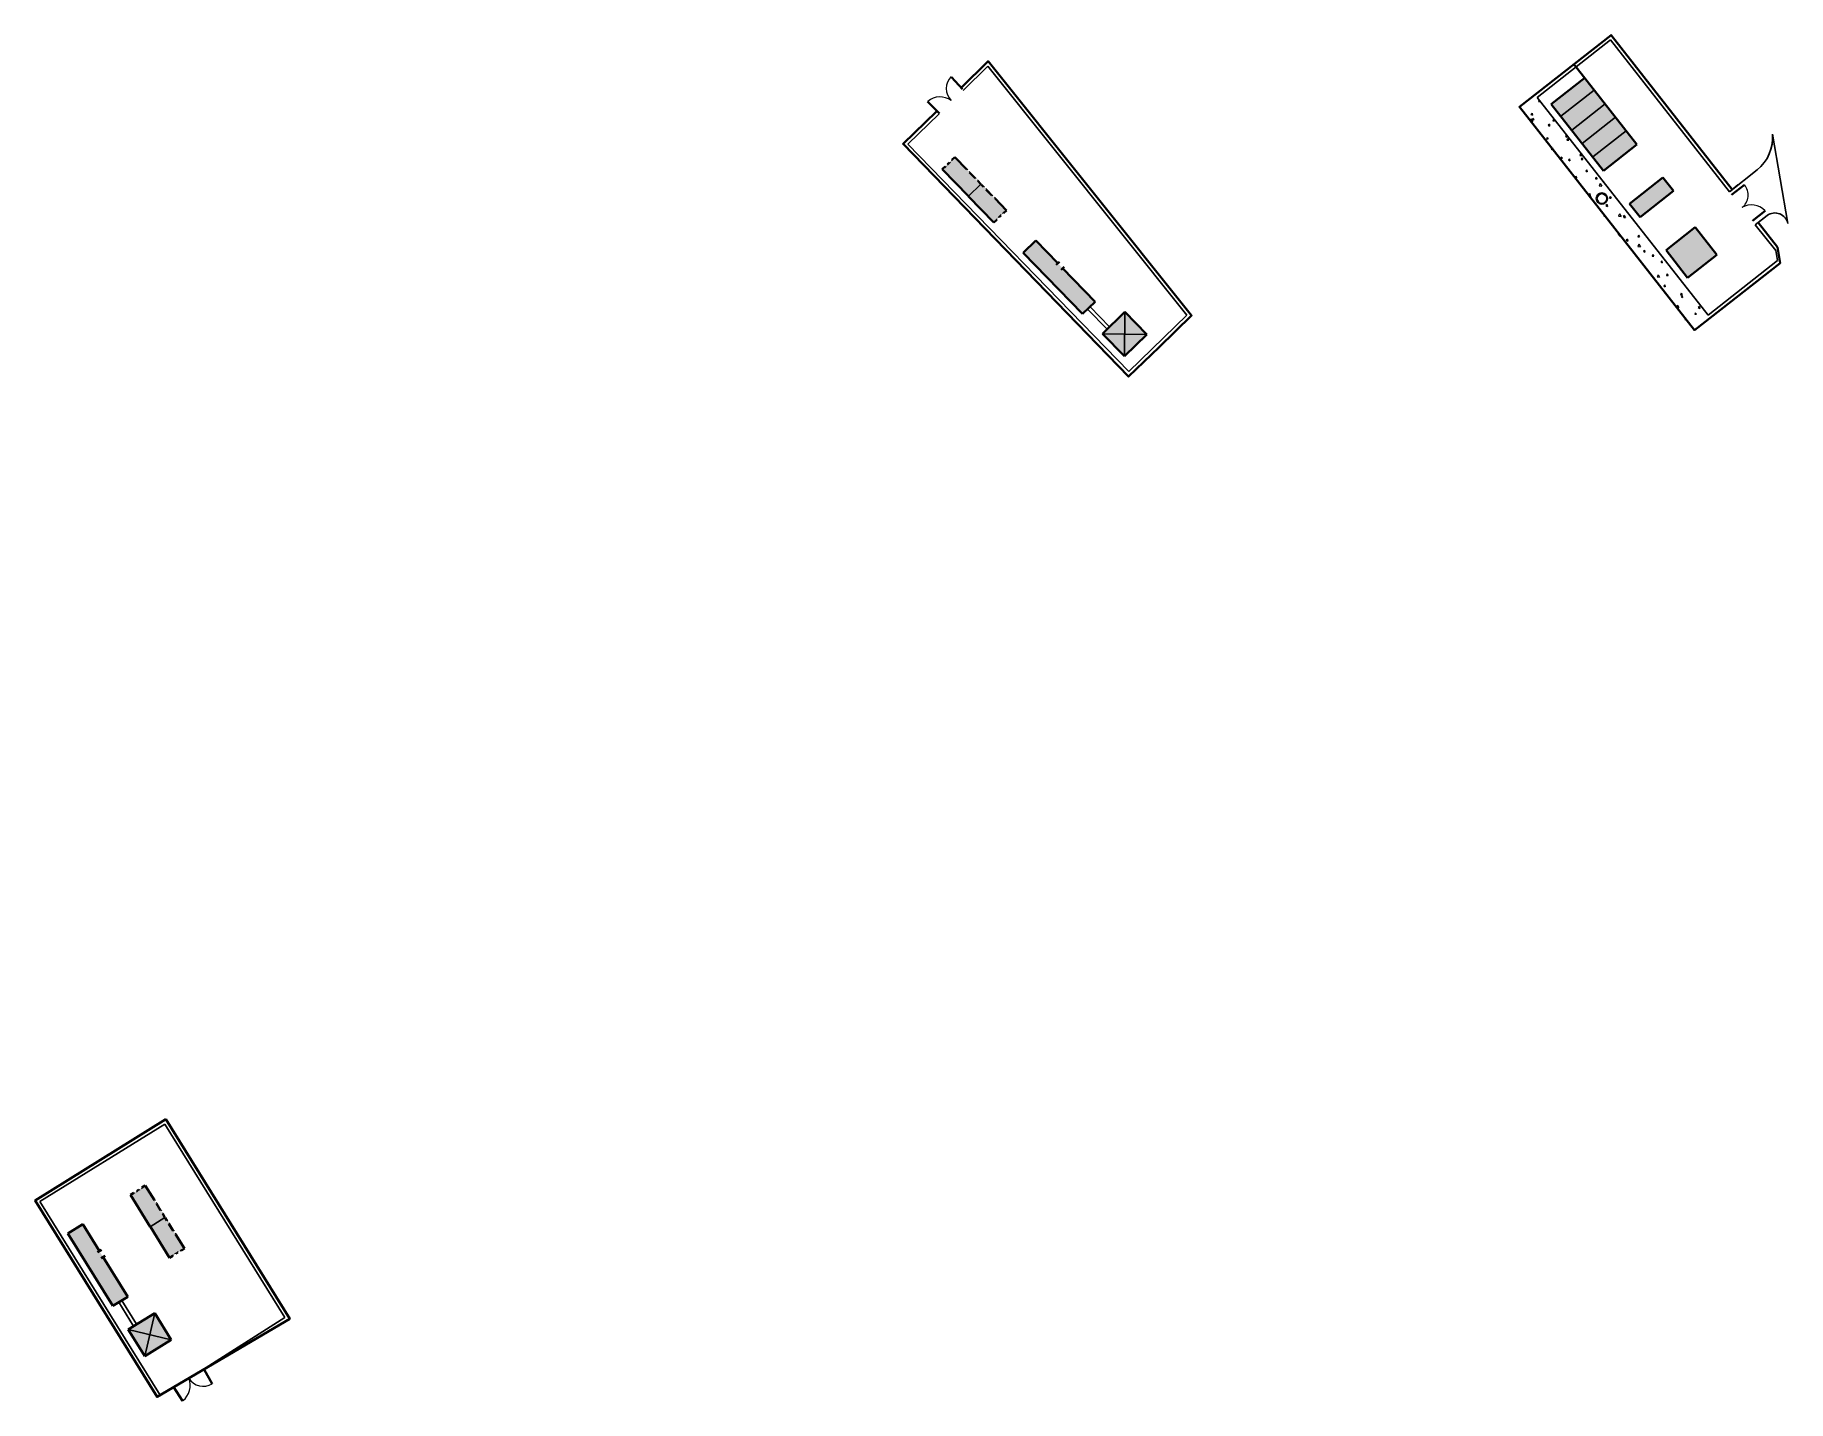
# Model space of a CAD drawing. Extents: x 12203 to 16711, y 7508 to 8395.
# Drawn here: x 12203.2 to 12453.6, y 8199.7 to 8394.9 of the extents above.
import ezdxf

# ---------------------------------------------------------------- set-up
doc = ezdxf.new("R2010")
doc.units = 0
doc.layers.add('4-Пассажирская-Карачарово$0$Генплан-Перегоны$0$Генплан-Перегон', color=1, linetype='Continuous', lineweight=40)
doc.layers.add('Генплан-Перегоны$0$Генплан-Перегон', color=1, linetype='Continuous', lineweight=40)
doc.linetypes.add('4-Пассажирская-Карачарово$0$Генплан-Перегоны$0$Забор Металлический-2$0$ЗАБОР_МЕТ_Б1М', pattern='A,1.25,[133,ltypeshp.shx,S=0.25,R=0,X=-0.25,Y=0],-0.001,[133,ltypeshp.shx,S=0.145,R=0,X=-0.145,Y=0],-0.001,[130,ltypeshp.shx,S=0.125,R=0,X=0,Y=0.4],1.25', length=2.502)
doc.linetypes.add('Генплан-Перегоны$0$Забор Металлический-2$0$ЗАБОР_МЕТ_Б1М', pattern='A,1.25,[133,ltypeshp.shx,S=0.25,R=0,X=-0.25,Y=0],-0.001,[133,ltypeshp.shx,S=0.145,R=0,X=-0.145,Y=0],-0.001,[130,ltypeshp.shx,S=0.125,R=0,X=0,Y=0.4],1.25', length=2.502)

msp = doc.modelspace()

# ---------------------------------------------------------------- hatches: boundary and pattern name
at = {"layer": '4-Пассажирская-Карачарово$0$Генплан-Перегоны$0$Генплан-Перегон', "lineweight": 30, "transparency": 33554610}
h = msp.add_hatch(color=1, dxfattribs=at)
h.dxf.hatch_style = 1
h.set_gradient(color1=(223, 129, 137), color2=(255, 240, 240), tint=1, name='HEMISPHERICAL')
h.paths.add_polyline_path([(12342, 8369.82), (12334.61, 8377.42), (12332.81, 8375.68), (12340.2, 8368.08)])
h = msp.add_hatch(color=1, dxfattribs=at)
h.dxf.hatch_style = 1
h.set_gradient(color1=(223, 129, 137), color2=(255, 240, 240), tint=1, name='HEMISPHERICAL')
h.paths.add_polyline_path([(12344.38, 8363.77), (12346.17, 8365.51), (12354.66, 8356.76), (12352.87, 8355.02)])
h = msp.add_hatch(color=1, dxfattribs=at)
h.dxf.hatch_style = 1
h.set_gradient(color1=(223, 129, 137), color2=(255, 240, 240), tint=1, name='HEMISPHERICAL')
h.paths.add_polyline_path([(12355.7, 8352.2), (12358.91, 8355.31), (12362.05, 8352.09), (12358.84, 8348.97)])
at = {"layer": 'Генплан-Перегоны$0$Генплан-Перегон', "lineweight": 30, "transparency": 33554610}
h = msp.add_hatch(color=1, dxfattribs=at)
h.dxf.hatch_style = 1
h.set_gradient(color1=(223, 129, 137), color2=(255, 240, 240), tint=1, name='HEMISPHERICAL')
h.paths.add_polyline_path([(12424.63, 8388.72), (12419.86, 8384.98), (12427.31, 8375.49), (12432.08, 8379.23)])
h = msp.add_hatch(color=1, dxfattribs=at)
h.dxf.hatch_style = 1
h.set_gradient(color1=(223, 129, 137), color2=(255, 240, 240), tint=1, name='HEMISPHERICAL')
h.paths.add_polyline_path([(12435.79, 8374.51), (12437.29, 8372.59), (12432.53, 8368.85), (12431.02, 8370.77)])
h = msp.add_hatch(color=1, dxfattribs=at)
h.dxf.hatch_style = 1
h.set_gradient(color1=(223, 129, 137), color2=(255, 240, 240), tint=1, name='HEMISPHERICAL')
h.paths.add_polyline_path([(12439.32, 8360.19), (12443.49, 8363.47), (12440.4, 8367.4), (12436.23, 8364.13)])
h = msp.add_hatch(color=1, dxfattribs=at)
h.dxf.hatch_style = 1
h.set_gradient(color1=(223, 129, 137), color2=(255, 240, 240), tint=1, name='HEMISPHERICAL')
h.paths.add_polyline_path([(12224.53, 8221.46), (12218.93, 8230.46), (12216.81, 8229.14), (12222.41, 8220.14)])
h = msp.add_hatch(color=1, dxfattribs=at)
h.dxf.hatch_style = 1
h.set_gradient(color1=(223, 129, 137), color2=(255, 240, 240), tint=1, name='HEMISPHERICAL')
h.paths.add_polyline_path([(12207.9, 8223.62), (12210.02, 8224.93), (12216.45, 8214.57), (12214.32, 8213.26)])
h = msp.add_hatch(color=1, dxfattribs=at)
h.dxf.hatch_style = 1
h.set_gradient(color1=(223, 129, 137), color2=(255, 240, 240), tint=1, name='HEMISPHERICAL')
h.paths.add_polyline_path([(12216.49, 8209.89), (12220.29, 8212.25), (12222.66, 8208.43), (12218.86, 8206.07)])

# ---------------------------------------------------------------- linework, layer by layer
at = {"layer": '4-Пассажирская-Карачарово$0$Генплан-Перегоны$0$Генплан-Перегон', "color": 1, "lineweight": 30}
for p, q in [((12339.35, 8390.43, -140), (12335.8, 8386.94, -140)), ((12367.75, 8354.83, -140), (12339.35, 8390.43, -140)), ((12332.36, 8383.6, -140), (12327.92, 8379.3, -140)), ((12327.92, 8379.3, -140), (12359.47, 8346.79, -140)), ((12336.56, 8371.83, -140), (12338.34, 8373.56, -140)), ((12353.58, 8355.72, -140), (12356.37, 8352.85, -140)), ((12356.73, 8353.19, -140), (12353.94, 8356.06, -140)), ((12358.84, 8348.97, -140), (12358.91, 8355.31, -140)), ((12356.37, 8352.85, -140), (12356.73, 8353.19, -140)), ((12359.47, 8346.79, -140), (12367.75, 8354.83, -140)), ((12355.7, 8352.2, -140), (12362.05, 8352.09, -140))]:
    msp.add_line(p, q, dxfattribs=at)
at = {"layer": '4-Пассажирская-Карачарово$0$Генплан-Перегоны$0$Генплан-Перегон', "color": 1, "linetype": '4-Пассажирская-Карачарово$0$Генплан-Перегоны$0$Забор Металлический-2$0$ЗАБОР_МЕТ_Б1М'}
for p, q in [((12335.72, 8387.14, -140), (12334.12, 8388.85, -140)), ((12332.41, 8383.68, -140), (12330.73, 8385.4, -140))]:
    msp.add_line(p, q, dxfattribs=at)
at = {"layer": '4-Пассажирская-Карачарово$0$Генплан-Перегоны$0$Генплан-Перегон', "color": 1, "lineweight": 40}
for p, q in [((12332.82, 8375.69, -140), (12333.22, 8376.08, -140)), ((12332.82, 8375.69, -140), (12333.22, 8376.08, -140)), ((12332.82, 8375.69, -140), (12333.22, 8376.08, -140)), ((12332.82, 8375.69, -140), (12333.22, 8376.08, -140)), ((12332.82, 8375.69, -140), (12333.22, 8376.08, -140)), ((12332.82, 8375.69, -140), (12333.22, 8376.08, -140)), ((12332.82, 8375.69, -140), (12333.22, 8376.08, -140)), ((12332.82, 8375.69, -140), (12333.22, 8376.08, -140)), ((12332.82, 8375.69, -140), (12333.22, 8376.08, -140)), ((12332.82, 8375.69, -140), (12333.22, 8376.08, -140)), ((12336.56, 8371.83, -140), (12332.82, 8375.69, -140)), ((12336.56, 8371.83, -140), (12332.82, 8375.69, -140)), ((12336.56, 8371.83, -140), (12332.82, 8375.69, -140)), ((12336.56, 8371.83, -140), (12332.82, 8375.69, -140)), ((12336.56, 8371.83, -140), (12332.82, 8375.69, -140)), ((12336.56, 8371.83, -140), (12332.82, 8375.69, -140)), ((12336.56, 8371.83, -140), (12332.82, 8375.69, -140)), ((12336.56, 8371.83, -140), (12332.82, 8375.69, -140)), ((12336.56, 8371.83, -140), (12332.82, 8375.69, -140)), ((12336.56, 8371.83, -140), (12332.82, 8375.69, -140)), ((12333.22, 8376.08, -140), (12333.32, 8375.97, -140)), ((12333.22, 8376.08, -140), (12333.32, 8375.97, -140)), ((12333.22, 8376.08, -140), (12333.32, 8375.97, -140)), ((12333.22, 8376.08, -140), (12333.32, 8375.97, -140)), ((12333.22, 8376.08, -140), (12333.32, 8375.97, -140)), ((12333.22, 8376.08, -140), (12333.32, 8375.97, -140)), ((12333.22, 8376.08, -140), (12333.32, 8375.97, -140)), ((12333.22, 8376.08, -140), (12333.32, 8375.97, -140)), ((12333.22, 8376.08, -140), (12333.32, 8375.97, -140)), ((12333.22, 8376.08, -140), (12333.32, 8375.97, -140)), ((12333.59, 8376.43, -140), (12333.83, 8376.66, -140)), ((12333.59, 8376.43, -140), (12333.83, 8376.66, -140)), ((12333.59, 8376.43, -140), (12333.83, 8376.66, -140)), ((12333.59, 8376.43, -140), (12333.83, 8376.66, -140)), ((12333.59, 8376.43, -140), (12333.83, 8376.66, -140)), ((12333.59, 8376.43, -140), (12333.83, 8376.66, -140)), ((12333.59, 8376.43, -140), (12333.83, 8376.66, -140)), ((12333.59, 8376.43, -140), (12333.83, 8376.66, -140)), ((12333.59, 8376.43, -140), (12333.83, 8376.66, -140)), ((12333.59, 8376.43, -140), (12333.83, 8376.66, -140)), ((12333.59, 8376.43, -140), (12333.83, 8376.66, -140)), ((12333.59, 8376.43, -140), (12333.83, 8376.66, -140)), ((12333.59, 8376.43, -140), (12333.83, 8376.66, -140)), ((12333.59, 8376.43, -140), (12333.83, 8376.66, -140)), ((12333.59, 8376.43, -140), (12333.83, 8376.66, -140)), ((12333.59, 8376.43, -140), (12333.83, 8376.66, -140)), ((12333.59, 8376.43, -140), (12333.83, 8376.66, -140)), ((12333.59, 8376.43, -140), (12333.83, 8376.66, -140)), ((12333.59, 8376.43, -140), (12333.83, 8376.66, -140)), ((12333.59, 8376.43, -140), (12333.83, 8376.66, -140)), ((12333.59, 8376.43, -140), (12333.83, 8376.66, -140)), ((12333.59, 8376.43, -140), (12333.83, 8376.66, -140)), ((12333.59, 8376.43, -140), (12333.83, 8376.66, -140)), ((12333.59, 8376.43, -140), (12333.83, 8376.66, -140)), ((12333.59, 8376.43, -140), (12333.83, 8376.66, -140)), ((12333.59, 8376.43, -140), (12333.83, 8376.66, -140)), ((12333.59, 8376.43, -140), (12333.83, 8376.66, -140)), ((12333.59, 8376.43, -140), (12333.83, 8376.66, -140)), ((12333.59, 8376.43, -140), (12333.83, 8376.66, -140)), ((12333.59, 8376.43, -140), (12333.83, 8376.66, -140)), ((12333.59, 8376.43, -140), (12333.83, 8376.66, -140)), ((12333.59, 8376.43, -140), (12333.83, 8376.66, -140)), ((12333.59, 8376.43, -140), (12333.83, 8376.66, -140)), ((12333.59, 8376.43, -140), (12333.83, 8376.66, -140)), ((12333.59, 8376.43, -140), (12333.83, 8376.66, -140)), ((12333.59, 8376.43, -140), (12333.83, 8376.66, -140)), ((12333.59, 8376.43, -140), (12333.83, 8376.66, -140)), ((12333.59, 8376.43, -140), (12333.83, 8376.66, -140)), ((12333.59, 8376.43, -140), (12333.83, 8376.66, -140)), ((12333.59, 8376.43, -140), (12333.83, 8376.66, -140)), ((12333.59, 8376.43, -140), (12333.69, 8376.33, -140)), ((12333.59, 8376.43, -140), (12333.69, 8376.33, -140)), ((12333.59, 8376.43, -140), (12333.69, 8376.33, -140)), ((12333.59, 8376.43, -140), (12333.69, 8376.33, -140)), ((12333.59, 8376.43, -140), (12333.69, 8376.33, -140)), ((12333.59, 8376.43, -140), (12333.69, 8376.33, -140)), ((12333.59, 8376.43, -140), (12333.69, 8376.33, -140)), ((12333.59, 8376.43, -140), (12333.69, 8376.33, -140)), ((12333.59, 8376.43, -140), (12333.69, 8376.33, -140)), ((12333.59, 8376.43, -140), (12333.69, 8376.33, -140)), ((12333.59, 8376.43, -140), (12333.69, 8376.33, -140)), ((12333.59, 8376.43, -140), (12333.69, 8376.33, -140)), ((12333.59, 8376.43, -140), (12333.69, 8376.33, -140)), ((12333.59, 8376.43, -140), (12333.69, 8376.33, -140)), ((12333.59, 8376.43, -140), (12333.69, 8376.33, -140)), ((12333.59, 8376.43, -140), (12333.69, 8376.33, -140)), ((12333.59, 8376.43, -140), (12333.69, 8376.33, -140)), ((12333.59, 8376.43, -140), (12333.69, 8376.33, -140)), ((12333.59, 8376.43, -140), (12333.69, 8376.33, -140)), ((12333.59, 8376.43, -140), (12333.69, 8376.33, -140)), ((12333.69, 8376.33, -140), (12333.59, 8376.43, -140)), ((12333.69, 8376.33, -140), (12333.59, 8376.43, -140)), ((12333.69, 8376.33, -140), (12333.59, 8376.43, -140)), ((12333.69, 8376.33, -140), (12333.59, 8376.43, -140)), ((12333.69, 8376.33, -140), (12333.59, 8376.43, -140)), ((12333.69, 8376.33, -140), (12333.59, 8376.43, -140)), ((12333.69, 8376.33, -140), (12333.59, 8376.43, -140)), ((12333.69, 8376.33, -140), (12333.59, 8376.43, -140)), ((12333.69, 8376.33, -140), (12333.59, 8376.43, -140)), ((12333.69, 8376.33, -140), (12333.59, 8376.43, -140)), ((12333.69, 8376.33, -140), (12333.59, 8376.43, -140)), ((12333.69, 8376.33, -140), (12333.59, 8376.43, -140)), ((12333.69, 8376.33, -140), (12333.59, 8376.43, -140)), ((12333.69, 8376.33, -140), (12333.59, 8376.43, -140)), ((12333.69, 8376.33, -140), (12333.59, 8376.43, -140)), ((12333.69, 8376.33, -140), (12333.59, 8376.43, -140)), ((12333.69, 8376.33, -140), (12333.59, 8376.43, -140)), ((12333.69, 8376.33, -140), (12333.59, 8376.43, -140)), ((12333.69, 8376.33, -140), (12333.59, 8376.43, -140)), ((12333.69, 8376.33, -140), (12333.59, 8376.43, -140)), ((12333.83, 8376.66, -140), (12333.93, 8376.56, -140)), ((12333.83, 8376.66, -140), (12333.93, 8376.56, -140)), ((12333.83, 8376.66, -140), (12333.93, 8376.56, -140)), ((12333.83, 8376.66, -140), (12333.93, 8376.56, -140)), ((12333.83, 8376.66, -140), (12333.93, 8376.56, -140)), ((12333.83, 8376.66, -140), (12333.93, 8376.56, -140)), ((12333.83, 8376.66, -140), (12333.93, 8376.56, -140)), ((12333.83, 8376.66, -140), (12333.93, 8376.56, -140)), ((12333.83, 8376.66, -140), (12333.93, 8376.56, -140)), ((12333.83, 8376.66, -140), (12333.93, 8376.56, -140)), ((12333.83, 8376.66, -140), (12333.93, 8376.56, -140)), ((12333.83, 8376.66, -140), (12333.93, 8376.56, -140)), ((12333.83, 8376.66, -140), (12333.93, 8376.56, -140)), ((12333.83, 8376.66, -140), (12333.93, 8376.56, -140)), ((12333.83, 8376.66, -140), (12333.93, 8376.56, -140)), ((12333.83, 8376.66, -140), (12333.93, 8376.56, -140)), ((12333.83, 8376.66, -140), (12333.93, 8376.56, -140)), ((12333.83, 8376.66, -140), (12333.93, 8376.56, -140)), ((12333.83, 8376.66, -140), (12333.93, 8376.56, -140)), ((12333.83, 8376.66, -140), (12333.93, 8376.56, -140)), ((12333.83, 8376.66, -140), (12333.93, 8376.56, -140)), ((12333.83, 8376.66, -140), (12333.93, 8376.56, -140)), ((12333.83, 8376.66, -140), (12333.93, 8376.56, -140)), ((12333.83, 8376.66, -140), (12333.93, 8376.56, -140)), ((12333.83, 8376.66, -140), (12333.93, 8376.56, -140)), ((12333.83, 8376.66, -140), (12333.93, 8376.56, -140)), ((12333.83, 8376.66, -140), (12333.93, 8376.56, -140)), ((12333.83, 8376.66, -140), (12333.93, 8376.56, -140)), ((12333.83, 8376.66, -140), (12333.93, 8376.56, -140)), ((12333.83, 8376.66, -140), (12333.93, 8376.56, -140)), ((12333.83, 8376.66, -140), (12333.93, 8376.56, -140)), ((12333.83, 8376.66, -140), (12333.93, 8376.56, -140)), ((12333.83, 8376.66, -140), (12333.93, 8376.56, -140)), ((12333.83, 8376.66, -140), (12333.93, 8376.56, -140)), ((12333.83, 8376.66, -140), (12333.93, 8376.56, -140)), ((12333.83, 8376.66, -140), (12333.93, 8376.56, -140)), ((12333.83, 8376.66, -140), (12333.93, 8376.56, -140)), ((12333.83, 8376.66, -140), (12333.93, 8376.56, -140)), ((12333.83, 8376.66, -140), (12333.93, 8376.56, -140)), ((12333.83, 8376.66, -140), (12333.93, 8376.56, -140)), ((12334.2, 8377.03, -140), (12334.61, 8377.43, -140)), ((12334.2, 8377.03, -140), (12334.61, 8377.43, -140)), ((12334.2, 8377.03, -140), (12334.61, 8377.43, -140)), ((12334.2, 8377.03, -140), (12334.61, 8377.43, -140)), ((12334.2, 8377.03, -140), (12334.61, 8377.43, -140)), ((12334.2, 8377.03, -140), (12334.61, 8377.43, -140)), ((12334.2, 8377.03, -140), (12334.61, 8377.43, -140)), ((12334.2, 8377.03, -140), (12334.61, 8377.43, -140)), ((12334.2, 8377.03, -140), (12334.61, 8377.43, -140)), ((12334.2, 8377.03, -140), (12334.61, 8377.43, -140)), ((12334.3, 8376.93, -140), (12334.2, 8377.03, -140)), ((12334.3, 8376.93, -140), (12334.2, 8377.03, -140)), ((12334.3, 8376.93, -140), (12334.2, 8377.03, -140)), ((12334.3, 8376.93, -140), (12334.2, 8377.03, -140)), ((12334.3, 8376.93, -140), (12334.2, 8377.03, -140)), ((12334.3, 8376.93, -140), (12334.2, 8377.03, -140)), ((12334.3, 8376.93, -140), (12334.2, 8377.03, -140)), ((12334.3, 8376.93, -140), (12334.2, 8377.03, -140)), ((12334.3, 8376.93, -140), (12334.2, 8377.03, -140)), ((12334.3, 8376.93, -140), (12334.2, 8377.03, -140)), ((12336.34, 8375.65, -140), (12334.61, 8377.43, -140)), ((12336.34, 8375.65, -140), (12334.61, 8377.43, -140)), ((12336.34, 8375.65, -140), (12334.61, 8377.43, -140)), ((12336.34, 8375.65, -140), (12334.61, 8377.43, -140)), ((12336.34, 8375.65, -140), (12334.61, 8377.43, -140)), ((12336.34, 8375.65, -140), (12334.61, 8377.43, -140)), ((12336.34, 8375.65, -140), (12334.61, 8377.43, -140)), ((12336.34, 8375.65, -140), (12334.61, 8377.43, -140)), ((12336.34, 8375.65, -140), (12334.61, 8377.43, -140)), ((12336.34, 8375.65, -140), (12334.61, 8377.43, -140)), ((12334.61, 8377.43, -140), (12336.34, 8375.65, -140)), ((12334.61, 8377.43, -140), (12336.34, 8375.65, -140)), ((12334.61, 8377.43, -140), (12336.34, 8375.65, -140)), ((12334.61, 8377.43, -140), (12336.34, 8375.65, -140)), ((12334.61, 8377.43, -140), (12336.34, 8375.65, -140)), ((12334.61, 8377.43, -140), (12336.34, 8375.65, -140)), ((12334.61, 8377.43, -140), (12336.34, 8375.65, -140)), ((12334.61, 8377.43, -140), (12336.34, 8375.65, -140)), ((12334.61, 8377.43, -140), (12336.34, 8375.65, -140)), ((12334.61, 8377.43, -140), (12336.34, 8375.65, -140)), ((12336.34, 8375.65, -140), (12336.44, 8375.75, -140)), ((12336.34, 8375.65, -140), (12336.44, 8375.75, -140)), ((12336.34, 8375.65, -140), (12336.44, 8375.75, -140)), ((12336.34, 8375.65, -140), (12336.44, 8375.75, -140)), ((12336.34, 8375.65, -140), (12336.44, 8375.75, -140)), ((12336.34, 8375.65, -140), (12336.44, 8375.75, -140)), ((12336.34, 8375.65, -140), (12336.44, 8375.75, -140)), ((12336.34, 8375.65, -140), (12336.44, 8375.75, -140)), ((12336.34, 8375.65, -140), (12336.44, 8375.75, -140)), ((12336.34, 8375.65, -140), (12336.44, 8375.75, -140)), ((12336.82, 8375.34, -140), (12336.71, 8375.24, -140)), ((12336.82, 8375.34, -140), (12336.71, 8375.24, -140)), ((12336.82, 8375.34, -140), (12336.71, 8375.24, -140)), ((12336.82, 8375.34, -140), (12336.71, 8375.24, -140)), ((12336.82, 8375.34, -140), (12336.71, 8375.24, -140)), ((12336.82, 8375.34, -140), (12336.71, 8375.24, -140)), ((12336.82, 8375.34, -140), (12336.71, 8375.24, -140)), ((12336.82, 8375.34, -140), (12336.71, 8375.24, -140)), ((12336.82, 8375.34, -140), (12336.71, 8375.24, -140)), ((12336.82, 8375.34, -140), (12336.71, 8375.24, -140)), ((12337.5, 8374.43, -140), (12336.71, 8375.24, -140)), ((12337.5, 8374.43, -140), (12336.71, 8375.24, -140)), ((12337.5, 8374.43, -140), (12336.71, 8375.24, -140)), ((12337.5, 8374.43, -140), (12336.71, 8375.24, -140)), ((12337.5, 8374.43, -140), (12336.71, 8375.24, -140)), ((12337.5, 8374.43, -140), (12336.71, 8375.24, -140)), ((12337.5, 8374.43, -140), (12336.71, 8375.24, -140)), ((12337.5, 8374.43, -140), (12336.71, 8375.24, -140)), ((12337.5, 8374.43, -140), (12336.71, 8375.24, -140)), ((12337.5, 8374.43, -140), (12336.71, 8375.24, -140)), ((12336.71, 8375.24, -140), (12337.5, 8374.43, -140)), ((12336.71, 8375.24, -140), (12337.5, 8374.43, -140)), ((12336.71, 8375.24, -140), (12337.5, 8374.43, -140)), ((12336.71, 8375.24, -140), (12337.5, 8374.43, -140)), ((12336.71, 8375.24, -140), (12337.5, 8374.43, -140)), ((12336.71, 8375.24, -140), (12337.5, 8374.43, -140)), ((12336.71, 8375.24, -140), (12337.5, 8374.43, -140)), ((12336.71, 8375.24, -140), (12337.5, 8374.43, -140)), ((12336.71, 8375.24, -140), (12337.5, 8374.43, -140)), ((12336.71, 8375.24, -140), (12337.5, 8374.43, -140)), ((12337.5, 8374.43, -140), (12337.61, 8374.53, -140)), ((12337.5, 8374.43, -140), (12337.61, 8374.53, -140)), ((12337.5, 8374.43, -140), (12337.61, 8374.53, -140)), ((12337.5, 8374.43, -140), (12337.61, 8374.53, -140)), ((12337.5, 8374.43, -140), (12337.61, 8374.53, -140)), ((12337.5, 8374.43, -140), (12337.61, 8374.53, -140)), ((12337.5, 8374.43, -140), (12337.61, 8374.53, -140)), ((12337.5, 8374.43, -140), (12337.61, 8374.53, -140)), ((12337.5, 8374.43, -140), (12337.61, 8374.53, -140)), ((12337.5, 8374.43, -140), (12337.61, 8374.53, -140)), ((12337.5, 8374.43, -140), (12337.61, 8374.53, -140)), ((12337.5, 8374.43, -140), (12337.61, 8374.53, -140)), ((12337.5, 8374.43, -140), (12337.61, 8374.53, -140)), ((12337.5, 8374.43, -140), (12337.61, 8374.53, -140)), ((12337.5, 8374.43, -140), (12337.61, 8374.53, -140)), ((12337.5, 8374.43, -140), (12337.61, 8374.53, -140)), ((12337.5, 8374.43, -140), (12337.61, 8374.53, -140)), ((12337.5, 8374.43, -140), (12337.61, 8374.53, -140)), ((12337.5, 8374.43, -140), (12337.61, 8374.53, -140)), ((12337.5, 8374.43, -140), (12337.61, 8374.53, -140)), ((12338, 8374.12, -140), (12337.9, 8374.02, -140)), ((12338, 8374.12, -140), (12337.9, 8374.02, -140)), ((12338, 8374.12, -140), (12337.9, 8374.02, -140)), ((12338, 8374.12, -140), (12337.9, 8374.02, -140)), ((12338, 8374.12, -140), (12337.9, 8374.02, -140)), ((12338, 8374.12, -140), (12337.9, 8374.02, -140)), ((12338, 8374.12, -140), (12337.9, 8374.02, -140)), ((12338, 8374.12, -140), (12337.9, 8374.02, -140)), ((12338, 8374.12, -140), (12337.9, 8374.02, -140)), ((12338, 8374.12, -140), (12337.9, 8374.02, -140)), ((12337.9, 8374.02, -140), (12338.34, 8373.56, -140)), ((12337.9, 8374.02, -140), (12338.34, 8373.56, -140)), ((12337.9, 8374.02, -140), (12338.34, 8373.56, -140)), ((12337.9, 8374.02, -140), (12338.34, 8373.56, -140)), ((12337.9, 8374.02, -140), (12338.34, 8373.56, -140)), ((12337.9, 8374.02, -140), (12338.34, 8373.56, -140)), ((12337.9, 8374.02, -140), (12338.34, 8373.56, -140)), ((12337.9, 8374.02, -140), (12338.34, 8373.56, -140)), ((12337.9, 8374.02, -140), (12338.34, 8373.56, -140)), ((12337.9, 8374.02, -140), (12338.34, 8373.56, -140)), ((12338.7, 8373.19, -140), (12338.37, 8373.54, -140)), ((12338.7, 8373.19, -140), (12338.37, 8373.54, -140)), ((12338.7, 8373.19, -140), (12338.37, 8373.54, -140)), ((12338.7, 8373.19, -140), (12338.37, 8373.54, -140)), ((12338.7, 8373.19, -140), (12338.37, 8373.54, -140)), ((12338.7, 8373.19, -140), (12338.37, 8373.54, -140)), ((12338.7, 8373.19, -140), (12338.37, 8373.54, -140)), ((12338.7, 8373.19, -140), (12338.37, 8373.54, -140)), ((12338.7, 8373.19, -140), (12338.37, 8373.54, -140)), ((12338.7, 8373.19, -140), (12338.37, 8373.54, -140)), ((12338.81, 8373.29, -140), (12338.7, 8373.19, -140)), ((12338.81, 8373.29, -140), (12338.7, 8373.19, -140)), ((12338.81, 8373.29, -140), (12338.7, 8373.19, -140)), ((12338.81, 8373.29, -140), (12338.7, 8373.19, -140)), ((12338.81, 8373.29, -140), (12338.7, 8373.19, -140)), ((12338.81, 8373.29, -140), (12338.7, 8373.19, -140)), ((12338.81, 8373.29, -140), (12338.7, 8373.19, -140)), ((12338.81, 8373.29, -140), (12338.7, 8373.19, -140)), ((12338.81, 8373.29, -140), (12338.7, 8373.19, -140)), ((12338.81, 8373.29, -140), (12338.7, 8373.19, -140)), ((12339.1, 8372.79, -140), (12339.2, 8372.89, -140)), ((12339.1, 8372.79, -140), (12339.2, 8372.89, -140)), ((12339.1, 8372.79, -140), (12339.2, 8372.89, -140)), ((12339.1, 8372.79, -140), (12339.2, 8372.89, -140)), ((12339.1, 8372.79, -140), (12339.2, 8372.89, -140)), ((12339.1, 8372.79, -140), (12339.2, 8372.89, -140)), ((12339.1, 8372.79, -140), (12339.2, 8372.89, -140)), ((12339.1, 8372.79, -140), (12339.2, 8372.89, -140)), ((12339.1, 8372.79, -140), (12339.2, 8372.89, -140)), ((12339.1, 8372.79, -140), (12339.2, 8372.89, -140)), ((12339.56, 8372.31, -140), (12339.1, 8372.79, -140)), ((12339.56, 8372.31, -140), (12339.1, 8372.79, -140)), ((12339.56, 8372.31, -140), (12339.1, 8372.79, -140)), ((12339.56, 8372.31, -140), (12339.1, 8372.79, -140)), ((12339.56, 8372.31, -140), (12339.1, 8372.79, -140)), ((12339.56, 8372.31, -140), (12339.1, 8372.79, -140)), ((12339.56, 8372.31, -140), (12339.1, 8372.79, -140)), ((12339.56, 8372.31, -140), (12339.1, 8372.79, -140)), ((12339.56, 8372.31, -140), (12339.1, 8372.79, -140)), ((12339.56, 8372.31, -140), (12339.1, 8372.79, -140)), ((12339.9, 8371.96, -140), (12339.1, 8372.79, -140)), ((12339.9, 8371.96, -140), (12339.1, 8372.79, -140)), ((12339.9, 8371.96, -140), (12339.1, 8372.79, -140)), ((12339.9, 8371.96, -140), (12339.1, 8372.79, -140)), ((12339.9, 8371.96, -140), (12339.1, 8372.79, -140)), ((12339.9, 8371.96, -140), (12339.1, 8372.79, -140)), ((12339.9, 8371.96, -140), (12339.1, 8372.79, -140)), ((12339.9, 8371.96, -140), (12339.1, 8372.79, -140)), ((12339.9, 8371.96, -140), (12339.1, 8372.79, -140)), ((12339.9, 8371.96, -140), (12339.1, 8372.79, -140)), ((12339.9, 8371.96, -140), (12339.11, 8372.77, -140)), ((12339.9, 8371.96, -140), (12339.11, 8372.77, -140)), ((12339.9, 8371.96, -140), (12339.11, 8372.77, -140)), ((12339.9, 8371.96, -140), (12339.11, 8372.77, -140)), ((12339.9, 8371.96, -140), (12339.11, 8372.77, -140)), ((12339.9, 8371.96, -140), (12339.11, 8372.77, -140)), ((12339.9, 8371.96, -140), (12339.11, 8372.77, -140)), ((12339.9, 8371.96, -140), (12339.11, 8372.77, -140)), ((12339.9, 8371.96, -140), (12339.11, 8372.77, -140)), ((12339.9, 8371.96, -140), (12339.11, 8372.77, -140)), ((12336.58, 8371.81, -140), (12340.2, 8368.08, -140)), ((12336.58, 8371.81, -140), (12340.2, 8368.08, -140)), ((12336.58, 8371.81, -140), (12340.2, 8368.08, -140)), ((12336.58, 8371.81, -140), (12340.2, 8368.08, -140)), ((12336.58, 8371.81, -140), (12340.2, 8368.08, -140)), ((12336.58, 8371.81, -140), (12340.2, 8368.08, -140)), ((12336.58, 8371.81, -140), (12340.2, 8368.08, -140)), ((12336.58, 8371.81, -140), (12340.2, 8368.08, -140)), ((12336.58, 8371.81, -140), (12340.2, 8368.08, -140)), ((12336.58, 8371.81, -140), (12340.2, 8368.08, -140)), ((12339.9, 8371.96, -140), (12340.01, 8372.06, -140)), ((12339.9, 8371.96, -140), (12340.01, 8372.06, -140)), ((12339.9, 8371.96, -140), (12340.01, 8372.06, -140)), ((12339.9, 8371.96, -140), (12340.01, 8372.06, -140)), ((12339.9, 8371.96, -140), (12340.01, 8372.06, -140)), ((12339.9, 8371.96, -140), (12340.01, 8372.06, -140)), ((12339.9, 8371.96, -140), (12340.01, 8372.06, -140)), ((12339.9, 8371.96, -140), (12340.01, 8372.06, -140)), ((12339.9, 8371.96, -140), (12340.01, 8372.06, -140)), ((12339.9, 8371.96, -140), (12340.01, 8372.06, -140)), ((12340.01, 8372.06, -140), (12339.9, 8371.96, -140)), ((12340.01, 8372.06, -140), (12339.9, 8371.96, -140)), ((12340.01, 8372.06, -140), (12339.9, 8371.96, -140)), ((12340.01, 8372.06, -140), (12339.9, 8371.96, -140)), ((12340.01, 8372.06, -140), (12339.9, 8371.96, -140)), ((12340.01, 8372.06, -140), (12339.9, 8371.96, -140)), ((12340.01, 8372.06, -140), (12339.9, 8371.96, -140)), ((12340.01, 8372.06, -140), (12339.9, 8371.96, -140)), ((12340.01, 8372.06, -140), (12339.9, 8371.96, -140)), ((12340.01, 8372.06, -140), (12339.9, 8371.96, -140)), ((12340.31, 8371.56, -140), (12340.41, 8371.66, -140)), ((12340.31, 8371.56, -140), (12340.41, 8371.66, -140)), ((12340.31, 8371.56, -140), (12340.41, 8371.66, -140)), ((12340.31, 8371.56, -140), (12340.41, 8371.66, -140)), ((12340.31, 8371.56, -140), (12340.41, 8371.66, -140)), ((12340.31, 8371.56, -140), (12340.41, 8371.66, -140)), ((12340.31, 8371.56, -140), (12340.41, 8371.66, -140)), ((12340.31, 8371.56, -140), (12340.41, 8371.66, -140)), ((12340.31, 8371.56, -140), (12340.41, 8371.66, -140)), ((12340.31, 8371.56, -140), (12340.41, 8371.66, -140)), ((12342, 8369.82, -140), (12340.31, 8371.56, -140)), ((12342, 8369.82, -140), (12340.31, 8371.56, -140)), ((12342, 8369.82, -140), (12340.31, 8371.56, -140)), ((12342, 8369.82, -140), (12340.31, 8371.56, -140)), ((12342, 8369.82, -140), (12340.31, 8371.56, -140)), ((12342, 8369.82, -140), (12340.31, 8371.56, -140)), ((12342, 8369.82, -140), (12340.31, 8371.56, -140)), ((12342, 8369.82, -140), (12340.31, 8371.56, -140)), ((12342, 8369.82, -140), (12340.31, 8371.56, -140)), ((12342, 8369.82, -140), (12340.31, 8371.56, -140)), ((12340.2, 8368.08, -140), (12340.6, 8368.47, -140)), ((12340.2, 8368.08, -140), (12340.6, 8368.47, -140)), ((12340.2, 8368.08, -140), (12340.6, 8368.47, -140)), ((12340.2, 8368.08, -140), (12340.6, 8368.47, -140)), ((12340.2, 8368.08, -140), (12340.6, 8368.47, -140)), ((12340.2, 8368.08, -140), (12340.6, 8368.47, -140)), ((12340.2, 8368.08, -140), (12340.6, 8368.47, -140)), ((12340.2, 8368.08, -140), (12340.6, 8368.47, -140)), ((12340.2, 8368.08, -140), (12340.6, 8368.47, -140)), ((12340.2, 8368.08, -140), (12340.6, 8368.47, -140)), ((12340.6, 8368.47, -140), (12340.5, 8368.58, -140)), ((12340.6, 8368.47, -140), (12340.5, 8368.58, -140)), ((12340.6, 8368.47, -140), (12340.5, 8368.58, -140)), ((12340.6, 8368.47, -140), (12340.5, 8368.58, -140)), ((12340.6, 8368.47, -140), (12340.5, 8368.58, -140)), ((12340.6, 8368.47, -140), (12340.5, 8368.58, -140)), ((12340.6, 8368.47, -140), (12340.5, 8368.58, -140)), ((12340.6, 8368.47, -140), (12340.5, 8368.58, -140)), ((12340.6, 8368.47, -140), (12340.5, 8368.58, -140)), ((12340.6, 8368.47, -140), (12340.5, 8368.58, -140)), ((12340.97, 8368.83, -140), (12340.87, 8368.93, -140)), ((12340.97, 8368.83, -140), (12340.87, 8368.93, -140)), ((12340.97, 8368.83, -140), (12340.87, 8368.93, -140)), ((12340.97, 8368.83, -140), (12340.87, 8368.93, -140)), ((12340.97, 8368.83, -140), (12340.87, 8368.93, -140)), ((12340.97, 8368.83, -140), (12340.87, 8368.93, -140)), ((12340.97, 8368.83, -140), (12340.87, 8368.93, -140)), ((12340.97, 8368.83, -140), (12340.87, 8368.93, -140)), ((12340.97, 8368.83, -140), (12340.87, 8368.93, -140)), ((12340.97, 8368.83, -140), (12340.87, 8368.93, -140)), ((12340.87, 8368.93, -140), (12340.97, 8368.83, -140)), ((12340.87, 8368.93, -140), (12340.97, 8368.83, -140)), ((12340.87, 8368.93, -140), (12340.97, 8368.83, -140)), ((12340.87, 8368.93, -140), (12340.97, 8368.83, -140)), ((12340.87, 8368.93, -140), (12340.97, 8368.83, -140)), ((12340.87, 8368.93, -140), (12340.97, 8368.83, -140)), ((12340.87, 8368.93, -140), (12340.97, 8368.83, -140)), ((12340.87, 8368.93, -140), (12340.97, 8368.83, -140)), ((12340.87, 8368.93, -140), (12340.97, 8368.83, -140)), ((12340.87, 8368.93, -140), (12340.97, 8368.83, -140)), ((12341.21, 8369.06, -140), (12340.97, 8368.83, -140)), ((12341.21, 8369.06, -140), (12340.97, 8368.83, -140)), ((12341.21, 8369.06, -140), (12340.97, 8368.83, -140)), ((12341.21, 8369.06, -140), (12340.97, 8368.83, -140)), ((12341.21, 8369.06, -140), (12340.97, 8368.83, -140)), ((12341.21, 8369.06, -140), (12340.97, 8368.83, -140)), ((12341.21, 8369.06, -140), (12340.97, 8368.83, -140)), ((12341.21, 8369.06, -140), (12340.97, 8368.83, -140)), ((12341.21, 8369.06, -140), (12340.97, 8368.83, -140)), ((12341.21, 8369.06, -140), (12340.97, 8368.83, -140)), ((12340.97, 8368.83, -140), (12341.21, 8369.06, -140)), ((12340.97, 8368.83, -140), (12341.21, 8369.06, -140)), ((12340.97, 8368.83, -140), (12341.21, 8369.06, -140)), ((12340.97, 8368.83, -140), (12341.21, 8369.06, -140)), ((12340.97, 8368.83, -140), (12341.21, 8369.06, -140)), ((12340.97, 8368.83, -140), (12341.21, 8369.06, -140)), ((12340.97, 8368.83, -140), (12341.21, 8369.06, -140)), ((12340.97, 8368.83, -140), (12341.21, 8369.06, -140)), ((12340.97, 8368.83, -140), (12341.21, 8369.06, -140)), ((12340.97, 8368.83, -140), (12341.21, 8369.06, -140)), ((12341.21, 8369.06, -140), (12341.11, 8369.16, -140)), ((12341.21, 8369.06, -140), (12341.11, 8369.16, -140)), ((12341.21, 8369.06, -140), (12341.11, 8369.16, -140)), ((12341.21, 8369.06, -140), (12341.11, 8369.16, -140)), ((12341.21, 8369.06, -140), (12341.11, 8369.16, -140)), ((12341.21, 8369.06, -140), (12341.11, 8369.16, -140)), ((12341.21, 8369.06, -140), (12341.11, 8369.16, -140)), ((12341.21, 8369.06, -140), (12341.11, 8369.16, -140)), ((12341.21, 8369.06, -140), (12341.11, 8369.16, -140)), ((12341.21, 8369.06, -140), (12341.11, 8369.16, -140)), ((12341.21, 8369.06, -140), (12341.11, 8369.16, -140)), ((12341.21, 8369.06, -140), (12341.11, 8369.16, -140)), ((12341.21, 8369.06, -140), (12341.11, 8369.16, -140)), ((12341.21, 8369.06, -140), (12341.11, 8369.16, -140)), ((12341.21, 8369.06, -140), (12341.11, 8369.16, -140)), ((12341.21, 8369.06, -140), (12341.11, 8369.16, -140)), ((12341.21, 8369.06, -140), (12341.11, 8369.16, -140)), ((12341.21, 8369.06, -140), (12341.11, 8369.16, -140)), ((12341.21, 8369.06, -140), (12341.11, 8369.16, -140)), ((12341.21, 8369.06, -140), (12341.11, 8369.16, -140)), ((12341.48, 8369.53, -140), (12341.59, 8369.42, -140)), ((12341.48, 8369.53, -140), (12341.59, 8369.42, -140)), ((12341.48, 8369.53, -140), (12341.59, 8369.42, -140)), ((12341.48, 8369.53, -140), (12341.59, 8369.42, -140)), ((12341.48, 8369.53, -140), (12341.59, 8369.42, -140)), ((12341.48, 8369.53, -140), (12341.59, 8369.42, -140)), ((12341.48, 8369.53, -140), (12341.59, 8369.42, -140)), ((12341.48, 8369.53, -140), (12341.59, 8369.42, -140)), ((12341.48, 8369.53, -140), (12341.59, 8369.42, -140)), ((12341.48, 8369.53, -140), (12341.59, 8369.42, -140)), ((12341.59, 8369.42, -140), (12342, 8369.82, -140)), ((12341.59, 8369.42, -140), (12342, 8369.82, -140)), ((12341.59, 8369.42, -140), (12342, 8369.82, -140)), ((12341.59, 8369.42, -140), (12342, 8369.82, -140)), ((12341.59, 8369.42, -140), (12342, 8369.82, -140)), ((12341.59, 8369.42, -140), (12342, 8369.82, -140)), ((12341.59, 8369.42, -140), (12342, 8369.82, -140)), ((12341.59, 8369.42, -140), (12342, 8369.82, -140)), ((12341.59, 8369.42, -140), (12342, 8369.82, -140)), ((12341.59, 8369.42, -140), (12342, 8369.82, -140)), ((12344.38, 8363.77, -140), (12346.17, 8365.51, -140)), ((12346.17, 8365.51, -140), (12349.32, 8362.27, -140)), ((12352.87, 8355.02, -140), (12344.38, 8363.77, -140)), ((12349.1, 8362.05, -140), (12349.55, 8362.49, -140)), ((12349.79, 8361.34, -140), (12350.24, 8361.77, -140)), ((12350.01, 8361.56, -140), (12354.66, 8356.76, -140)), ((12354.66, 8356.76, -140), (12352.87, 8355.02, -140)), ((12358.91, 8355.31, -140), (12355.7, 8352.2, -140)), ((12362.05, 8352.09, -140), (12358.91, 8355.31, -140)), ((12355.7, 8352.2, -140), (12358.84, 8348.97, -140)), ((12358.84, 8348.97, -140), (12362.05, 8352.09, -140))]:
    msp.add_line(p, q, dxfattribs=at)
at = {"layer": '4-Пассажирская-Карачарово$0$Генплан-Перегоны$0$Генплан-Перегон', "color": 1, "linetype": '4-Пассажирская-Карачарово$0$Генплан-Перегоны$0$Забор Металлический-2$0$ЗАБОР_МЕТ_Б1М', "ltscale": 2, "elevation": -140}
msp.add_lwpolyline([(12332.01, 8383.96), (12327.22, 8379.31), (12359.45, 8346.08), (12363.79, 8350.29), (12368.45, 8354.82), (12339.36, 8391.14), (12335.46, 8387.3)], dxfattribs=at)
at = {"layer": '4-Пассажирская-Карачарово$0$Генплан-Перегоны$0$Генплан-Перегон', "color": 1, "lineweight": 0}
for centre, radius, start, end in [((12335.84, 8387.23, -140), 2.45, 135.4581, 224.6854), ((12332.49, 8383.29, -140), 2.74, 54.0559, 129.7824)]:
    msp.add_arc(centre, radius, start, end, dxfattribs=at)
at = {"layer": 'Генплан-Перегоны$0$Генплан-Перегон', "color": 1, "lineweight": 30}
for p, q in [((12428.28, 8394.17), (12417.82, 8385.96)), ((12445.28, 8372.49), (12428.28, 8394.17)), ((12417.82, 8385.96), (12442.24, 8354.86)), ((12425.97, 8387.01), (12421.2, 8383.27)), ((12427.53, 8385.03), (12422.76, 8381.29)), ((12429.02, 8383.12), (12424.26, 8379.38)), ((12430.52, 8381.21), (12425.76, 8377.47)), ((12453.65, 8367.93), (12451.43, 8380.72)), ((12449.26, 8375.59), (12445.28, 8372.49)), ((12445.28, 8372.49), (12446.5, 8373.45)), ((12448.99, 8367.77), (12450.68, 8369.1)), ((12448.99, 8367.77), (12450.21, 8368.73)), ((12451.91, 8364.07), (12448.99, 8367.77)), ((12452.16, 8362.65), (12451.91, 8364.07)), ((12442.24, 8354.86), (12452.16, 8362.65)), ((12221.73, 8239.26), (12203.88, 8228.19)), ((12238.89, 8211.59), (12221.73, 8239.26)), ((12203.88, 8228.19), (12221.05, 8200.52)), ((12219.65, 8224.59), (12221.76, 8225.9)), ((12215.17, 8213.78), (12217.28, 8210.38)), ((12217.7, 8210.64), (12215.59, 8214.04)), ((12216.49, 8209.89), (12222.66, 8208.43)), ((12217.28, 8210.38), (12217.7, 8210.64)), ((12218.86, 8206.07), (12220.29, 8212.25)), ((12227.5, 8204.37), (12238.89, 8211.59))]:
    msp.add_line(p, q, dxfattribs=at)
at = {"layer": 'Генплан-Перегоны$0$Генплан-Перегон', "color": 1, "lineweight": 40}
for p, q in [((12432.08, 8379.23), (12423.07, 8390.71)), ((12424.61, 8388.75), (12419.84, 8385)), ((12419.84, 8385), (12427.31, 8375.49)), ((12427.31, 8375.49), (12432.08, 8379.23)), ((12431.02, 8370.77), (12435.79, 8374.51)), ((12435.79, 8374.51), (12437.29, 8372.59)), ((12432.53, 8368.85), (12431.02, 8370.77)), ((12437.29, 8372.59), (12432.53, 8368.85)), ((12436.23, 8364.13), (12440.4, 8367.4)), ((12440.4, 8367.4), (12443.49, 8363.47)), ((12439.32, 8360.19), (12436.23, 8364.13)), ((12443.49, 8363.47), (12439.32, 8360.19)), ((12218.46, 8230.17), (12218.94, 8230.47)), ((12218.46, 8230.17), (12218.94, 8230.47)), ((12218.46, 8230.17), (12218.94, 8230.47)), ((12218.46, 8230.17), (12218.94, 8230.47)), ((12218.46, 8230.17), (12218.94, 8230.47)), ((12218.46, 8230.17), (12218.94, 8230.47)), ((12218.46, 8230.17), (12218.94, 8230.47)), ((12218.46, 8230.17), (12218.94, 8230.47)), ((12218.46, 8230.17), (12218.94, 8230.47)), ((12218.46, 8230.17), (12218.94, 8230.47)), ((12218.53, 8230.05), (12218.46, 8230.17)), ((12218.53, 8230.05), (12218.46, 8230.17)), ((12218.53, 8230.05), (12218.46, 8230.17)), ((12218.53, 8230.05), (12218.46, 8230.17)), ((12218.53, 8230.05), (12218.46, 8230.17)), ((12218.53, 8230.05), (12218.46, 8230.17)), ((12218.53, 8230.05), (12218.46, 8230.17)), ((12218.53, 8230.05), (12218.46, 8230.17)), ((12218.53, 8230.05), (12218.46, 8230.17)), ((12218.53, 8230.05), (12218.46, 8230.17)), ((12220.25, 8228.37), (12218.94, 8230.47)), ((12220.25, 8228.37), (12218.94, 8230.47)), ((12220.25, 8228.37), (12218.94, 8230.47)), ((12220.25, 8228.37), (12218.94, 8230.47)), ((12220.25, 8228.37), (12218.94, 8230.47)), ((12220.25, 8228.37), (12218.94, 8230.47)), ((12220.25, 8228.37), (12218.94, 8230.47)), ((12220.25, 8228.37), (12218.94, 8230.47)), ((12220.25, 8228.37), (12218.94, 8230.47)), ((12220.25, 8228.37), (12218.94, 8230.47)), ((12218.94, 8230.47), (12220.25, 8228.37)), ((12218.94, 8230.47), (12220.25, 8228.37)), ((12218.94, 8230.47), (12220.25, 8228.37)), ((12218.94, 8230.47), (12220.25, 8228.37)), ((12218.94, 8230.47), (12220.25, 8228.37)), ((12218.94, 8230.47), (12220.25, 8228.37)), ((12218.94, 8230.47), (12220.25, 8228.37)), ((12218.94, 8230.47), (12220.25, 8228.37)), ((12218.94, 8230.47), (12220.25, 8228.37)), ((12218.94, 8230.47), (12220.25, 8228.37)), ((12216.82, 8229.15), (12217.3, 8229.45)), ((12216.82, 8229.15), (12217.3, 8229.45)), ((12216.82, 8229.15), (12217.3, 8229.45)), ((12216.82, 8229.15), (12217.3, 8229.45)), ((12216.82, 8229.15), (12217.3, 8229.45)), ((12216.82, 8229.15), (12217.3, 8229.45)), ((12216.82, 8229.15), (12217.3, 8229.45)), ((12216.82, 8229.15), (12217.3, 8229.45)), ((12216.82, 8229.15), (12217.3, 8229.45)), ((12216.82, 8229.15), (12217.3, 8229.45)), ((12219.65, 8224.59), (12216.82, 8229.15)), ((12219.65, 8224.59), (12216.82, 8229.15)), ((12219.65, 8224.59), (12216.82, 8229.15)), ((12219.65, 8224.59), (12216.82, 8229.15)), ((12219.65, 8224.59), (12216.82, 8229.15)), ((12219.65, 8224.59), (12216.82, 8229.15)), ((12219.65, 8224.59), (12216.82, 8229.15)), ((12219.65, 8224.59), (12216.82, 8229.15)), ((12219.65, 8224.59), (12216.82, 8229.15)), ((12219.65, 8224.59), (12216.82, 8229.15)), ((12217.3, 8229.45), (12217.37, 8229.32)), ((12217.3, 8229.45), (12217.37, 8229.32)), ((12217.3, 8229.45), (12217.37, 8229.32)), ((12217.3, 8229.45), (12217.37, 8229.32)), ((12217.3, 8229.45), (12217.37, 8229.32)), ((12217.3, 8229.45), (12217.37, 8229.32)), ((12217.3, 8229.45), (12217.37, 8229.32)), ((12217.3, 8229.45), (12217.37, 8229.32)), ((12217.3, 8229.45), (12217.37, 8229.32)), ((12217.3, 8229.45), (12217.37, 8229.32)), ((12217.73, 8229.72), (12218.01, 8229.89)), ((12217.73, 8229.72), (12218.01, 8229.89)), ((12217.73, 8229.72), (12218.01, 8229.89)), ((12217.73, 8229.72), (12218.01, 8229.89)), ((12217.73, 8229.72), (12218.01, 8229.89)), ((12217.73, 8229.72), (12218.01, 8229.89)), ((12217.73, 8229.72), (12218.01, 8229.89)), ((12217.73, 8229.72), (12218.01, 8229.89)), ((12217.73, 8229.72), (12218.01, 8229.89)), ((12217.73, 8229.72), (12218.01, 8229.89)), ((12217.73, 8229.72), (12218.01, 8229.89)), ((12217.73, 8229.72), (12218.01, 8229.89)), ((12217.73, 8229.72), (12218.01, 8229.89)), ((12217.73, 8229.72), (12218.01, 8229.89)), ((12217.73, 8229.72), (12218.01, 8229.89)), ((12217.73, 8229.72), (12218.01, 8229.89)), ((12217.73, 8229.72), (12218.01, 8229.89)), ((12217.73, 8229.72), (12218.01, 8229.89)), ((12217.73, 8229.72), (12218.01, 8229.89)), ((12217.73, 8229.72), (12218.01, 8229.89)), ((12217.73, 8229.72), (12218.01, 8229.89)), ((12217.73, 8229.72), (12218.01, 8229.89)), ((12217.73, 8229.72), (12218.01, 8229.89)), ((12217.73, 8229.72), (12218.01, 8229.89)), ((12217.73, 8229.72), (12218.01, 8229.89)), ((12217.73, 8229.72), (12218.01, 8229.89)), ((12217.73, 8229.72), (12218.01, 8229.89)), ((12217.73, 8229.72), (12218.01, 8229.89)), ((12217.73, 8229.72), (12218.01, 8229.89)), ((12217.73, 8229.72), (12218.01, 8229.89)), ((12217.73, 8229.72), (12218.01, 8229.89)), ((12217.73, 8229.72), (12218.01, 8229.89)), ((12217.73, 8229.72), (12218.01, 8229.89)), ((12217.73, 8229.72), (12218.01, 8229.89)), ((12217.73, 8229.72), (12218.01, 8229.89)), ((12217.73, 8229.72), (12218.01, 8229.89)), ((12217.73, 8229.72), (12218.01, 8229.89)), ((12217.73, 8229.72), (12218.01, 8229.89)), ((12217.73, 8229.72), (12218.01, 8229.89)), ((12217.73, 8229.72), (12218.01, 8229.89)), ((12217.73, 8229.72), (12217.81, 8229.59)), ((12217.73, 8229.72), (12217.81, 8229.59)), ((12217.73, 8229.72), (12217.81, 8229.59)), ((12217.73, 8229.72), (12217.81, 8229.59)), ((12217.73, 8229.72), (12217.81, 8229.59)), ((12217.73, 8229.72), (12217.81, 8229.59)), ((12217.73, 8229.72), (12217.81, 8229.59)), ((12217.73, 8229.72), (12217.81, 8229.59)), ((12217.73, 8229.72), (12217.81, 8229.59)), ((12217.73, 8229.72), (12217.81, 8229.59)), ((12217.73, 8229.72), (12217.81, 8229.59)), ((12217.73, 8229.72), (12217.81, 8229.59)), ((12217.73, 8229.72), (12217.81, 8229.59)), ((12217.73, 8229.72), (12217.81, 8229.59)), ((12217.73, 8229.72), (12217.81, 8229.59)), ((12217.73, 8229.72), (12217.81, 8229.59)), ((12217.73, 8229.72), (12217.81, 8229.59)), ((12217.73, 8229.72), (12217.81, 8229.59)), ((12217.73, 8229.72), (12217.81, 8229.59)), ((12217.73, 8229.72), (12217.81, 8229.59)), ((12217.81, 8229.59), (12217.73, 8229.72)), ((12217.81, 8229.59), (12217.73, 8229.72)), ((12217.81, 8229.59), (12217.73, 8229.72)), ((12217.81, 8229.59), (12217.73, 8229.72)), ((12217.81, 8229.59), (12217.73, 8229.72)), ((12217.81, 8229.59), (12217.73, 8229.72)), ((12217.81, 8229.59), (12217.73, 8229.72)), ((12217.81, 8229.59), (12217.73, 8229.72)), ((12217.81, 8229.59), (12217.73, 8229.72)), ((12217.81, 8229.59), (12217.73, 8229.72)), ((12217.81, 8229.59), (12217.73, 8229.72)), ((12217.81, 8229.59), (12217.73, 8229.72)), ((12217.81, 8229.59), (12217.73, 8229.72)), ((12217.81, 8229.59), (12217.73, 8229.72)), ((12217.81, 8229.59), (12217.73, 8229.72)), ((12217.81, 8229.59), (12217.73, 8229.72)), ((12217.81, 8229.59), (12217.73, 8229.72)), ((12217.81, 8229.59), (12217.73, 8229.72)), ((12217.81, 8229.59), (12217.73, 8229.72)), ((12217.81, 8229.59), (12217.73, 8229.72)), ((12218.01, 8229.89), (12218.09, 8229.77)), ((12218.01, 8229.89), (12218.09, 8229.77)), ((12218.01, 8229.89), (12218.09, 8229.77)), ((12218.01, 8229.89), (12218.09, 8229.77)), ((12218.01, 8229.89), (12218.09, 8229.77)), ((12218.01, 8229.89), (12218.09, 8229.77)), ((12218.01, 8229.89), (12218.09, 8229.77)), ((12218.01, 8229.89), (12218.09, 8229.77)), ((12218.01, 8229.89), (12218.09, 8229.77)), ((12218.01, 8229.89), (12218.09, 8229.77)), ((12218.01, 8229.89), (12218.09, 8229.77)), ((12218.01, 8229.89), (12218.09, 8229.77)), ((12218.01, 8229.89), (12218.09, 8229.77)), ((12218.01, 8229.89), (12218.09, 8229.77)), ((12218.01, 8229.89), (12218.09, 8229.77)), ((12218.01, 8229.89), (12218.09, 8229.77)), ((12218.01, 8229.89), (12218.09, 8229.77)), ((12218.01, 8229.89), (12218.09, 8229.77)), ((12218.01, 8229.89), (12218.09, 8229.77)), ((12218.01, 8229.89), (12218.09, 8229.77)), ((12218.01, 8229.89), (12218.09, 8229.77)), ((12218.01, 8229.89), (12218.09, 8229.77)), ((12218.01, 8229.89), (12218.09, 8229.77)), ((12218.01, 8229.89), (12218.09, 8229.77)), ((12218.01, 8229.89), (12218.09, 8229.77)), ((12218.01, 8229.89), (12218.09, 8229.77)), ((12218.01, 8229.89), (12218.09, 8229.77)), ((12218.01, 8229.89), (12218.09, 8229.77)), ((12218.01, 8229.89), (12218.09, 8229.77)), ((12218.01, 8229.89), (12218.09, 8229.77)), ((12218.01, 8229.89), (12218.09, 8229.77)), ((12218.01, 8229.89), (12218.09, 8229.77)), ((12218.01, 8229.89), (12218.09, 8229.77)), ((12218.01, 8229.89), (12218.09, 8229.77)), ((12218.01, 8229.89), (12218.09, 8229.77)), ((12218.01, 8229.89), (12218.09, 8229.77)), ((12218.01, 8229.89), (12218.09, 8229.77)), ((12218.01, 8229.89), (12218.09, 8229.77)), ((12218.01, 8229.89), (12218.09, 8229.77)), ((12218.01, 8229.89), (12218.09, 8229.77)), ((12220.25, 8228.37), (12220.37, 8228.44)), ((12220.25, 8228.37), (12220.37, 8228.44)), ((12220.25, 8228.37), (12220.37, 8228.44)), ((12220.25, 8228.37), (12220.37, 8228.44)), ((12220.25, 8228.37), (12220.37, 8228.44)), ((12220.25, 8228.37), (12220.37, 8228.44)), ((12220.25, 8228.37), (12220.37, 8228.44)), ((12220.25, 8228.37), (12220.37, 8228.44)), ((12220.25, 8228.37), (12220.37, 8228.44)), ((12220.25, 8228.37), (12220.37, 8228.44)), ((12220.65, 8227.96), (12220.53, 8227.89)), ((12220.65, 8227.96), (12220.53, 8227.89)), ((12220.65, 8227.96), (12220.53, 8227.89)), ((12220.65, 8227.96), (12220.53, 8227.89)), ((12220.65, 8227.96), (12220.53, 8227.89)), ((12220.65, 8227.96), (12220.53, 8227.89)), ((12220.65, 8227.96), (12220.53, 8227.89)), ((12220.65, 8227.96), (12220.53, 8227.89)), ((12220.65, 8227.96), (12220.53, 8227.89)), ((12220.65, 8227.96), (12220.53, 8227.89)), ((12221.13, 8226.92), (12220.53, 8227.89)), ((12221.13, 8226.92), (12220.53, 8227.89)), ((12221.13, 8226.92), (12220.53, 8227.89)), ((12221.13, 8226.92), (12220.53, 8227.89)), ((12221.13, 8226.92), (12220.53, 8227.89)), ((12221.13, 8226.92), (12220.53, 8227.89)), ((12221.13, 8226.92), (12220.53, 8227.89)), ((12221.13, 8226.92), (12220.53, 8227.89)), ((12221.13, 8226.92), (12220.53, 8227.89)), ((12221.13, 8226.92), (12220.53, 8227.89)), ((12220.53, 8227.89), (12221.13, 8226.92)), ((12220.53, 8227.89), (12221.13, 8226.92)), ((12220.53, 8227.89), (12221.13, 8226.92)), ((12220.53, 8227.89), (12221.13, 8226.92)), ((12220.53, 8227.89), (12221.13, 8226.92)), ((12220.53, 8227.89), (12221.13, 8226.92)), ((12220.53, 8227.89), (12221.13, 8226.92)), ((12220.53, 8227.89), (12221.13, 8226.92)), ((12220.53, 8227.89), (12221.13, 8226.92)), ((12220.53, 8227.89), (12221.13, 8226.92)), ((12207.9, 8223.62), (12210.02, 8224.93)), ((12210.02, 8224.93), (12212.4, 8221.09)), ((12221.13, 8226.92), (12221.25, 8227)), ((12221.13, 8226.92), (12221.25, 8227)), ((12221.13, 8226.92), (12221.25, 8227)), ((12221.13, 8226.92), (12221.25, 8227)), ((12221.13, 8226.92), (12221.25, 8227)), ((12221.13, 8226.92), (12221.25, 8227)), ((12221.13, 8226.92), (12221.25, 8227)), ((12221.13, 8226.92), (12221.25, 8227)), ((12221.13, 8226.92), (12221.25, 8227)), ((12221.13, 8226.92), (12221.25, 8227)), ((12221.13, 8226.92), (12221.25, 8227)), ((12221.13, 8226.92), (12221.25, 8227)), ((12221.13, 8226.92), (12221.25, 8227)), ((12221.13, 8226.92), (12221.25, 8227)), ((12221.13, 8226.92), (12221.25, 8227)), ((12221.13, 8226.92), (12221.25, 8227)), ((12221.13, 8226.92), (12221.25, 8227)), ((12221.13, 8226.92), (12221.25, 8227)), ((12221.13, 8226.92), (12221.25, 8227)), ((12221.13, 8226.92), (12221.25, 8227)), ((12221.55, 8226.52), (12221.43, 8226.44)), ((12221.55, 8226.52), (12221.43, 8226.44)), ((12221.55, 8226.52), (12221.43, 8226.44)), ((12221.55, 8226.52), (12221.43, 8226.44)), ((12221.55, 8226.52), (12221.43, 8226.44)), ((12221.55, 8226.52), (12221.43, 8226.44)), ((12221.55, 8226.52), (12221.43, 8226.44)), ((12221.55, 8226.52), (12221.43, 8226.44)), ((12221.55, 8226.52), (12221.43, 8226.44)), ((12221.55, 8226.52), (12221.43, 8226.44)), ((12221.43, 8226.44), (12221.76, 8225.9)), ((12221.43, 8226.44), (12221.76, 8225.9)), ((12221.43, 8226.44), (12221.76, 8225.9)), ((12221.43, 8226.44), (12221.76, 8225.9)), ((12221.43, 8226.44), (12221.76, 8225.9)), ((12221.43, 8226.44), (12221.76, 8225.9)), ((12221.43, 8226.44), (12221.76, 8225.9)), ((12221.43, 8226.44), (12221.76, 8225.9)), ((12221.43, 8226.44), (12221.76, 8225.9)), ((12221.43, 8226.44), (12221.76, 8225.9)), ((12222.04, 8225.46), (12221.78, 8225.87)), ((12222.04, 8225.46), (12221.78, 8225.87)), ((12222.04, 8225.46), (12221.78, 8225.87)), ((12222.04, 8225.46), (12221.78, 8225.87)), ((12222.04, 8225.46), (12221.78, 8225.87)), ((12222.04, 8225.46), (12221.78, 8225.87)), ((12222.04, 8225.46), (12221.78, 8225.87)), ((12222.04, 8225.46), (12221.78, 8225.87)), ((12222.04, 8225.46), (12221.78, 8225.87)), ((12222.04, 8225.46), (12221.78, 8225.87)), ((12222.16, 8225.53), (12222.04, 8225.46)), ((12222.16, 8225.53), (12222.04, 8225.46)), ((12222.16, 8225.53), (12222.04, 8225.46)), ((12222.16, 8225.53), (12222.04, 8225.46)), ((12222.16, 8225.53), (12222.04, 8225.46)), ((12222.16, 8225.53), (12222.04, 8225.46)), ((12222.16, 8225.53), (12222.04, 8225.46)), ((12222.16, 8225.53), (12222.04, 8225.46)), ((12222.16, 8225.53), (12222.04, 8225.46)), ((12222.16, 8225.53), (12222.04, 8225.46)), ((12222.33, 8224.98), (12222.46, 8225.05)), ((12222.33, 8224.98), (12222.46, 8225.05)), ((12222.33, 8224.98), (12222.46, 8225.05)), ((12222.33, 8224.98), (12222.46, 8225.05)), ((12222.33, 8224.98), (12222.46, 8225.05)), ((12222.33, 8224.98), (12222.46, 8225.05)), ((12222.33, 8224.98), (12222.46, 8225.05)), ((12222.33, 8224.98), (12222.46, 8225.05)), ((12222.33, 8224.98), (12222.46, 8225.05)), ((12222.33, 8224.98), (12222.46, 8225.05)), ((12222.69, 8224.41), (12222.33, 8224.98)), ((12222.69, 8224.41), (12222.33, 8224.98)), ((12222.69, 8224.41), (12222.33, 8224.98)), ((12222.69, 8224.41), (12222.33, 8224.98)), ((12222.69, 8224.41), (12222.33, 8224.98)), ((12222.69, 8224.41), (12222.33, 8224.98)), ((12222.69, 8224.41), (12222.33, 8224.98)), ((12222.69, 8224.41), (12222.33, 8224.98)), ((12222.69, 8224.41), (12222.33, 8224.98)), ((12222.69, 8224.41), (12222.33, 8224.98)), ((12222.94, 8224), (12222.33, 8224.98)), ((12222.94, 8224), (12222.33, 8224.98)), ((12222.94, 8224), (12222.33, 8224.98)), ((12222.94, 8224), (12222.33, 8224.98)), ((12222.94, 8224), (12222.33, 8224.98)), ((12222.94, 8224), (12222.33, 8224.98)), ((12222.94, 8224), (12222.33, 8224.98)), ((12222.94, 8224), (12222.33, 8224.98)), ((12222.94, 8224), (12222.33, 8224.98)), ((12222.94, 8224), (12222.33, 8224.98)), ((12222.94, 8224), (12222.35, 8224.96)), ((12222.94, 8224), (12222.35, 8224.96)), ((12222.94, 8224), (12222.35, 8224.96)), ((12222.94, 8224), (12222.35, 8224.96)), ((12222.94, 8224), (12222.35, 8224.96)), ((12222.94, 8224), (12222.35, 8224.96)), ((12222.94, 8224), (12222.35, 8224.96)), ((12222.94, 8224), (12222.35, 8224.96)), ((12222.94, 8224), (12222.35, 8224.96)), ((12222.94, 8224), (12222.35, 8224.96)), ((12214.32, 8213.26), (12207.9, 8223.62)), ((12219.67, 8224.56), (12222.41, 8220.14)), ((12219.67, 8224.56), (12222.41, 8220.14)), ((12219.67, 8224.56), (12222.41, 8220.14)), ((12219.67, 8224.56), (12222.41, 8220.14)), ((12219.67, 8224.56), (12222.41, 8220.14)), ((12219.67, 8224.56), (12222.41, 8220.14)), ((12219.67, 8224.56), (12222.41, 8220.14)), ((12219.67, 8224.56), (12222.41, 8220.14)), ((12219.67, 8224.56), (12222.41, 8220.14)), ((12219.67, 8224.56), (12222.41, 8220.14)), ((12222.94, 8224), (12223.06, 8224.07)), ((12222.94, 8224), (12223.06, 8224.07)), ((12222.94, 8224), (12223.06, 8224.07)), ((12222.94, 8224), (12223.06, 8224.07)), ((12222.94, 8224), (12223.06, 8224.07)), ((12222.94, 8224), (12223.06, 8224.07)), ((12222.94, 8224), (12223.06, 8224.07)), ((12222.94, 8224), (12223.06, 8224.07)), ((12222.94, 8224), (12223.06, 8224.07)), ((12222.94, 8224), (12223.06, 8224.07)), ((12223.06, 8224.07), (12222.94, 8224)), ((12223.06, 8224.07), (12222.94, 8224)), ((12223.06, 8224.07), (12222.94, 8224)), ((12223.06, 8224.07), (12222.94, 8224)), ((12223.06, 8224.07), (12222.94, 8224)), ((12223.06, 8224.07), (12222.94, 8224)), ((12223.06, 8224.07), (12222.94, 8224)), ((12223.06, 8224.07), (12222.94, 8224)), ((12223.06, 8224.07), (12222.94, 8224)), ((12223.06, 8224.07), (12222.94, 8224)), ((12223.25, 8223.52), (12223.37, 8223.6)), ((12223.25, 8223.52), (12223.37, 8223.6)), ((12223.25, 8223.52), (12223.37, 8223.6)), ((12223.25, 8223.52), (12223.37, 8223.6)), ((12223.25, 8223.52), (12223.37, 8223.6)), ((12223.25, 8223.52), (12223.37, 8223.6)), ((12223.25, 8223.52), (12223.37, 8223.6)), ((12223.25, 8223.52), (12223.37, 8223.6)), ((12223.25, 8223.52), (12223.37, 8223.6)), ((12223.25, 8223.52), (12223.37, 8223.6)), ((12224.53, 8221.46), (12223.25, 8223.52)), ((12224.53, 8221.46), (12223.25, 8223.52)), ((12224.53, 8221.46), (12223.25, 8223.52)), ((12224.53, 8221.46), (12223.25, 8223.52)), ((12224.53, 8221.46), (12223.25, 8223.52)), ((12224.53, 8221.46), (12223.25, 8223.52)), ((12224.53, 8221.46), (12223.25, 8223.52)), ((12224.53, 8221.46), (12223.25, 8223.52)), ((12224.53, 8221.46), (12223.25, 8223.52)), ((12224.53, 8221.46), (12223.25, 8223.52)), ((12212.14, 8220.93), (12212.67, 8221.26)), ((12212.66, 8220.08), (12213.19, 8220.41)), ((12212.93, 8220.25), (12216.45, 8214.57)), ((12222.41, 8220.14), (12222.88, 8220.44)), ((12222.41, 8220.14), (12222.88, 8220.44)), ((12222.41, 8220.14), (12222.88, 8220.44)), ((12222.41, 8220.14), (12222.88, 8220.44)), ((12222.41, 8220.14), (12222.88, 8220.44)), ((12222.41, 8220.14), (12222.88, 8220.44)), ((12222.41, 8220.14), (12222.88, 8220.44)), ((12222.41, 8220.14), (12222.88, 8220.44)), ((12222.41, 8220.14), (12222.88, 8220.44)), ((12222.41, 8220.14), (12222.88, 8220.44)), ((12222.88, 8220.44), (12222.81, 8220.56)), ((12222.88, 8220.44), (12222.81, 8220.56)), ((12222.88, 8220.44), (12222.81, 8220.56)), ((12222.88, 8220.44), (12222.81, 8220.56)), ((12222.88, 8220.44), (12222.81, 8220.56)), ((12222.88, 8220.44), (12222.81, 8220.56)), ((12222.88, 8220.44), (12222.81, 8220.56)), ((12222.88, 8220.44), (12222.81, 8220.56)), ((12222.88, 8220.44), (12222.81, 8220.56)), ((12222.88, 8220.44), (12222.81, 8220.56)), ((12223.32, 8220.71), (12223.24, 8220.83)), ((12223.32, 8220.71), (12223.24, 8220.83)), ((12223.32, 8220.71), (12223.24, 8220.83)), ((12223.32, 8220.71), (12223.24, 8220.83)), ((12223.32, 8220.71), (12223.24, 8220.83)), ((12223.32, 8220.71), (12223.24, 8220.83)), ((12223.32, 8220.71), (12223.24, 8220.83)), ((12223.32, 8220.71), (12223.24, 8220.83)), ((12223.32, 8220.71), (12223.24, 8220.83)), ((12223.32, 8220.71), (12223.24, 8220.83)), ((12223.24, 8220.83), (12223.32, 8220.71)), ((12223.24, 8220.83), (12223.32, 8220.71)), ((12223.24, 8220.83), (12223.32, 8220.71)), ((12223.24, 8220.83), (12223.32, 8220.71)), ((12223.24, 8220.83), (12223.32, 8220.71)), ((12223.24, 8220.83), (12223.32, 8220.71)), ((12223.24, 8220.83), (12223.32, 8220.71)), ((12223.24, 8220.83), (12223.32, 8220.71)), ((12223.24, 8220.83), (12223.32, 8220.71)), ((12223.24, 8220.83), (12223.32, 8220.71)), ((12223.6, 8220.88), (12223.32, 8220.71)), ((12223.6, 8220.88), (12223.32, 8220.71)), ((12223.6, 8220.88), (12223.32, 8220.71)), ((12223.6, 8220.88), (12223.32, 8220.71)), ((12223.6, 8220.88), (12223.32, 8220.71)), ((12223.6, 8220.88), (12223.32, 8220.71)), ((12223.6, 8220.88), (12223.32, 8220.71)), ((12223.6, 8220.88), (12223.32, 8220.71)), ((12223.6, 8220.88), (12223.32, 8220.71)), ((12223.6, 8220.88), (12223.32, 8220.71)), ((12223.32, 8220.71), (12223.6, 8220.88)), ((12223.32, 8220.71), (12223.6, 8220.88)), ((12223.32, 8220.71), (12223.6, 8220.88)), ((12223.32, 8220.71), (12223.6, 8220.88)), ((12223.32, 8220.71), (12223.6, 8220.88)), ((12223.32, 8220.71), (12223.6, 8220.88)), ((12223.32, 8220.71), (12223.6, 8220.88)), ((12223.32, 8220.71), (12223.6, 8220.88)), ((12223.32, 8220.71), (12223.6, 8220.88)), ((12223.32, 8220.71), (12223.6, 8220.88)), ((12223.6, 8220.88), (12223.52, 8221.01)), ((12223.6, 8220.88), (12223.52, 8221.01)), ((12223.6, 8220.88), (12223.52, 8221.01)), ((12223.6, 8220.88), (12223.52, 8221.01)), ((12223.6, 8220.88), (12223.52, 8221.01)), ((12223.6, 8220.88), (12223.52, 8221.01)), ((12223.6, 8220.88), (12223.52, 8221.01)), ((12223.6, 8220.88), (12223.52, 8221.01)), ((12223.6, 8220.88), (12223.52, 8221.01)), ((12223.6, 8220.88), (12223.52, 8221.01)), ((12223.6, 8220.88), (12223.52, 8221.01)), ((12223.6, 8220.88), (12223.52, 8221.01)), ((12223.6, 8220.88), (12223.52, 8221.01)), ((12223.6, 8220.88), (12223.52, 8221.01)), ((12223.6, 8220.88), (12223.52, 8221.01)), ((12223.6, 8220.88), (12223.52, 8221.01)), ((12223.6, 8220.88), (12223.52, 8221.01)), ((12223.6, 8220.88), (12223.52, 8221.01)), ((12223.6, 8220.88), (12223.52, 8221.01)), ((12223.6, 8220.88), (12223.52, 8221.01)), ((12223.97, 8221.28), (12224.05, 8221.16)), ((12223.97, 8221.28), (12224.05, 8221.16)), ((12223.97, 8221.28), (12224.05, 8221.16)), ((12223.97, 8221.28), (12224.05, 8221.16)), ((12223.97, 8221.28), (12224.05, 8221.16)), ((12223.97, 8221.28), (12224.05, 8221.16)), ((12223.97, 8221.28), (12224.05, 8221.16)), ((12223.97, 8221.28), (12224.05, 8221.16)), ((12223.97, 8221.28), (12224.05, 8221.16)), ((12223.97, 8221.28), (12224.05, 8221.16)), ((12224.05, 8221.16), (12224.53, 8221.46)), ((12224.05, 8221.16), (12224.53, 8221.46)), ((12224.05, 8221.16), (12224.53, 8221.46)), ((12224.05, 8221.16), (12224.53, 8221.46)), ((12224.05, 8221.16), (12224.53, 8221.46)), ((12224.05, 8221.16), (12224.53, 8221.46)), ((12224.05, 8221.16), (12224.53, 8221.46)), ((12224.05, 8221.16), (12224.53, 8221.46)), ((12224.05, 8221.16), (12224.53, 8221.46)), ((12224.05, 8221.16), (12224.53, 8221.46)), ((12216.45, 8214.57), (12214.32, 8213.26)), ((12220.29, 8212.25), (12216.49, 8209.89)), ((12216.49, 8209.89), (12218.86, 8206.07)), ((12222.66, 8208.43), (12220.29, 8212.25)), ((12218.86, 8206.07), (12222.66, 8208.43))]:
    msp.add_line(p, q, dxfattribs=at)
at = {"layer": 'Генплан-Перегоны$0$Генплан-Перегон', "color": 1, "linetype": 'Continuous', "lineweight": 15}
for p, q in [((12418.1, 8385.61), (12418.03, 8385.4)), ((12418.03, 8385.4), (12418.27, 8385.38)), ((12418.2, 8385.48), (12418.27, 8385.38)), ((12416.96, 8382.88), (12416.83, 8382.56)), ((12417.09, 8383.7), (12416.92, 8383.54)), ((12416.92, 8383.54), (12417.13, 8383.41)), ((12416.96, 8382.88), (12417.19, 8382.52)), ((12417.09, 8383.7), (12417.13, 8383.41)), ((12417.22, 8383.02), (12417.14, 8382.8)), ((12417.14, 8382.8), (12417.39, 8382.79)), ((12417.22, 8383.02), (12417.39, 8382.79)), ((12420.13, 8382.85), (12420.05, 8382.63)), ((12420.13, 8382.85), (12420.3, 8382.62)), ((12416.83, 8382.56), (12417.19, 8382.52)), ((12419.25, 8380.25), (12419.17, 8380.04)), ((12419.25, 8380.25), (12419.41, 8380.02)), ((12419.56, 8382.14), (12419.39, 8381.99)), ((12419.39, 8381.99), (12419.59, 8381.86)), ((12419.56, 8382.14), (12419.59, 8381.86)), ((12420.05, 8382.63), (12420.3, 8382.62)), ((12422.02, 8380.58), (12421.85, 8380.43)), ((12421.85, 8380.43), (12422.06, 8380.3)), ((12422.02, 8380.58), (12422.06, 8380.3)), ((12419.17, 8380.04), (12419.41, 8380.02)), ((12419.99, 8378.74), (12419.82, 8378.58)), ((12419.82, 8378.58), (12420.03, 8378.45)), ((12419.99, 8378.74), (12420.03, 8378.45)), ((12422.16, 8380.08), (12422.08, 8379.87)), ((12422.08, 8379.87), (12422.32, 8379.85)), ((12422.16, 8380.08), (12422.32, 8379.85)), ((12424.06, 8378), (12423.92, 8377.68)), ((12424.06, 8378), (12424.29, 8377.64)), ((12421.27, 8377.49), (12421.2, 8377.27)), ((12421.2, 8377.27), (12421.44, 8377.26)), ((12421.27, 8377.49), (12421.44, 8377.26)), ((12422.45, 8377.18), (12422.28, 8377.03)), ((12422.28, 8377.03), (12422.49, 8376.9)), ((12422.45, 8377.18), (12422.49, 8376.9)), ((12423.92, 8377.68), (12424.29, 8377.64)), ((12424.18, 8377.32), (12424.11, 8377.1)), ((12424.11, 8377.1), (12424.35, 8377.09)), ((12424.18, 8377.32), (12424.35, 8377.09)), ((12424.92, 8375.62), (12424.75, 8375.47)), ((12424.75, 8375.47), (12424.95, 8375.34)), ((12424.92, 8375.62), (12424.95, 8375.34)), ((12423.3, 8374.72), (12423.23, 8374.51)), ((12423.23, 8374.51), (12423.47, 8374.49)), ((12423.3, 8374.72), (12423.47, 8374.49)), ((12426.21, 8374.55), (12426.14, 8374.34)), ((12426.14, 8374.34), (12426.38, 8374.32)), ((12426.21, 8374.55), (12426.38, 8374.32)), ((12426.82, 8373.66), (12426.68, 8373.34)), ((12426.68, 8373.34), (12427.05, 8373.29)), ((12426.82, 8373.66), (12427.05, 8373.29)), ((12427.25, 8373.95), (12427.21, 8373.91)), ((12427.21, 8373.91), (12427.34, 8373.83)), ((12425.35, 8372.22), (12425.18, 8372.07)), ((12425.18, 8372.07), (12425.39, 8371.94)), ((12425.33, 8371.96), (12425.26, 8371.74)), ((12425.26, 8371.74), (12425.5, 8371.73)), ((12425.33, 8371.96), (12425.5, 8371.73)), ((12425.35, 8372.22), (12425.39, 8371.94)), ((12427.81, 8370.67), (12427.65, 8370.51)), ((12427.65, 8370.51), (12427.85, 8370.38)), ((12427.81, 8370.67), (12427.85, 8370.38)), ((12428.24, 8371.79), (12428.17, 8371.57)), ((12428.17, 8371.57), (12428.41, 8371.56)), ((12428.24, 8371.79), (12428.41, 8371.56)), ((12427.36, 8369.19), (12427.3, 8369.02)), ((12427.34, 8368.97), (12427.53, 8368.96)), ((12427.36, 8369.19), (12427.53, 8368.96)), ((12429.57, 8369.32), (12429.44, 8369)), ((12429.44, 8369), (12429.8, 8368.95)), ((12429.57, 8369.32), (12429.8, 8368.95)), ((12430.28, 8369.11), (12430.11, 8368.96)), ((12430.11, 8368.96), (12430.31, 8368.83)), ((12430.27, 8369.03), (12430.19, 8368.81)), ((12430.19, 8368.81), (12430.44, 8368.79)), ((12430.27, 8369.03), (12430.44, 8368.79)), ((12430.28, 8369.11), (12430.31, 8368.83)), ((12429.39, 8366.43), (12429.37, 8366.39)), ((12429.39, 8366.43), (12429.56, 8366.2)), ((12429.52, 8366.2), (12429.56, 8366.2)), ((12430.71, 8365.71), (12430.54, 8365.55)), ((12430.54, 8365.55), (12430.75, 8365.42)), ((12430.71, 8365.71), (12430.75, 8365.42)), ((12432.3, 8366.26), (12432.22, 8366.04)), ((12432.22, 8366.04), (12432.46, 8366.03)), ((12432.3, 8366.26), (12432.46, 8366.03)), ((12432.33, 8364.98), (12432.2, 8364.66)), ((12432.2, 8364.66), (12432.56, 8364.61)), ((12432.33, 8364.98), (12432.56, 8364.61)), ((12433.17, 8364.15), (12433.01, 8364)), ((12433.01, 8364), (12433.21, 8363.87)), ((12433.17, 8364.15), (12433.21, 8363.87)), ((12434.32, 8363.5), (12434.25, 8363.28)), ((12434.25, 8363.28), (12434.49, 8363.26)), ((12434.32, 8363.5), (12434.49, 8363.26)), ((12435.09, 8360.63), (12434.96, 8360.32)), ((12434.96, 8360.32), (12435.32, 8360.27)), ((12435.09, 8360.63), (12435.32, 8360.27)), ((12435.64, 8362.59), (12435.47, 8362.44)), ((12435.47, 8362.44), (12435.67, 8362.31)), ((12435.64, 8362.59), (12435.67, 8362.31)), ((12436.35, 8360.73), (12436.28, 8360.51)), ((12436.28, 8360.51), (12436.52, 8360.5)), ((12436.35, 8360.73), (12436.52, 8360.5)), ((12436.07, 8359.19), (12435.9, 8359.04)), ((12435.9, 8359.04), (12436.11, 8358.91)), ((12436.07, 8359.19), (12436.11, 8358.91)), ((12438.38, 8357.97), (12438.31, 8357.75)), ((12438.31, 8357.75), (12438.55, 8357.73)), ((12438.38, 8357.97), (12438.55, 8357.73)), ((12437.85, 8356.29), (12437.72, 8355.98)), ((12437.72, 8355.98), (12438.08, 8355.93)), ((12437.85, 8356.29), (12438.08, 8355.93)), ((12438.54, 8357.64), (12438.37, 8357.48)), ((12438.37, 8357.48), (12438.57, 8357.35)), ((12438.54, 8357.64), (12438.57, 8357.35)), ((12440.41, 8355.2), (12440.33, 8354.98)), ((12440.41, 8355.2), (12440.58, 8354.97)), ((12441, 8356.08), (12440.83, 8355.93)), ((12440.83, 8355.93), (12441.04, 8355.8)), ((12441, 8356.08), (12441.04, 8355.8)), ((12438.97, 8354.24), (12438.93, 8354.2)), ((12438.97, 8354.24), (12438.98, 8354.15)), ((12440.33, 8354.98), (12440.58, 8354.97))]:
    msp.add_line(p, q, dxfattribs=at)
at = {"layer": 'Генплан-Перегоны$0$Генплан-Перегон', "color": 1, "linetype": 'Генплан-Перегоны$0$Забор Металлический-2$0$ЗАБОР_МЕТ_Б1М'}
for p, q in [((12445.6, 8372.06), (12447.44, 8373.48)), ((12448.58, 8368.32), (12450.38, 8369.75)), ((12227.38, 8204.19), (12228.51, 8202.13)), ((12222.99, 8201.72), (12224.28, 8199.69))]:
    msp.add_line(p, q, dxfattribs=at)
at = {"layer": 'Генплан-Перегоны$0$Генплан-Перегон', "color": 1, "linetype": 'Генплан-Перегоны$0$Забор Металлический-2$0$ЗАБОР_МЕТ_Б1М', "ltscale": 2}
msp.add_lwpolyline([(12445.69, 8372.81), (12428.37, 8394.87), (12415.28, 8384.6), (12440.31, 8352.71), (12452.53, 8362.3), (12452.16, 8364.56), (12449.39, 8368.09)], dxfattribs=at)
msp.add_lwpolyline([(12221.89, 8239.95), (12239.58, 8211.43), (12220.62, 8200.26), (12203.2, 8228.35)], close=True, dxfattribs=at)
at = {"layer": 'Генплан-Перегоны$0$Генплан-Перегон', "color": 1, "lineweight": 40}
msp.add_circle((12427.07, 8371.51), 0.75, dxfattribs=at)
at = {"layer": 'Генплан-Перегоны$0$Генплан-Перегон', "color": 1, "lineweight": 30}
for centre, radius, start, end in [((12445.49, 8380.21), 5.96, 309.2347, 4.9111), ((12451.78, 8367.54), 1.91, 11.8457, 125.2162)]:
    msp.add_arc(centre, radius, start, end, dxfattribs=at)
at = {"layer": 'Генплан-Перегоны$0$Генплан-Перегон', "color": 1, "lineweight": 0}
for centre, radius, start, end in [((12445.7, 8372.02), 2.27, 307.7562, 39.7943), ((12448.44, 8368), 2.61, 42.1317, 121.3577), ((12222.63, 8201.88), 2.74, 306.8888, 22.6154), ((12227.24, 8204.23), 2.45, 211.9859, 301.2131)]:
    msp.add_arc(centre, radius, start, end, dxfattribs=at)

doc.saveas('drawing.dxf')
